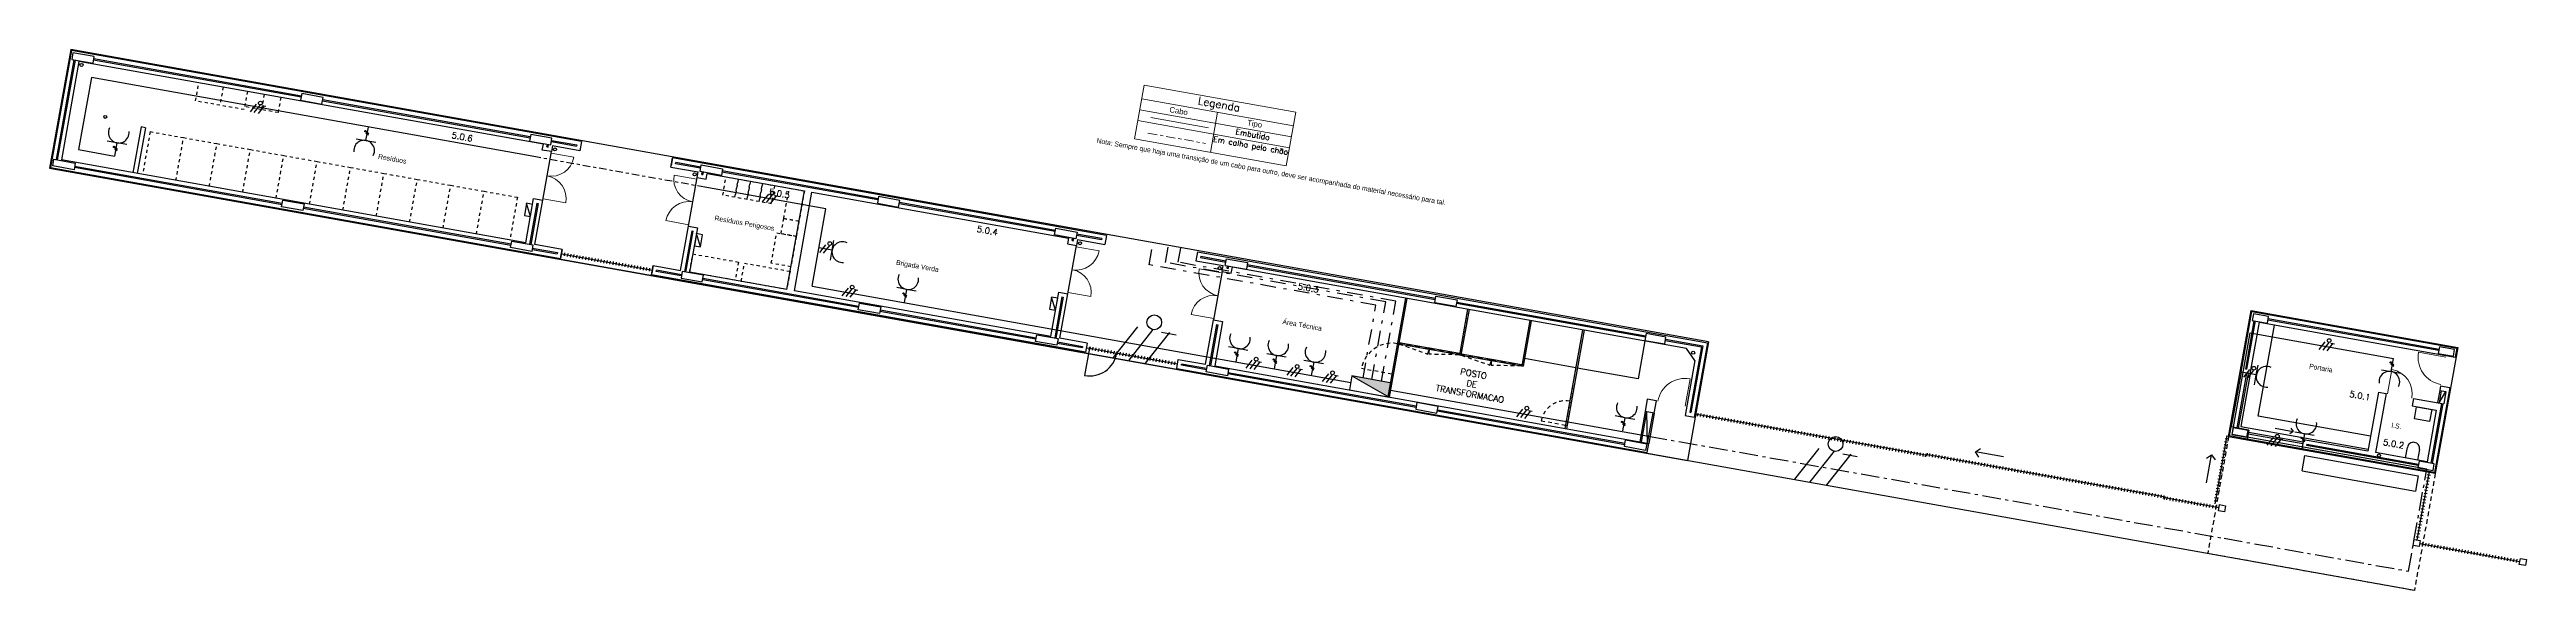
# Model space of a CAD drawing. Header units: millimetres. Extents: x -90987.3 to -90907, y -106440.4 to -106422.8.
import ezdxf

# ---------------------------------------------------------------- set-up
doc = ezdxf.new("R2010")
doc.units = ezdxf.units.MM
doc.header["$MEASUREMENT"] = 0
for name, pattern in [('ACAD_ISO10W100', [18, 12, -3, 0, -3]), ('DASHDOT', [1, 0.5, -0.25, 0, -0.25]), ('DASHED', [0.75, 0.5, -0.25]), ('DOT', [0.25, 0, -0.25]), ('HIDDEN', [0.375, 0.25, -0.125])]:
    doc.linetypes.add(name, pattern=pattern)
doc.layers.get('0').update_dxf_attribs({"color": 152, "lineweight": 0})
doc.layers.add('0-CIVIL', color=8, linetype='Continuous', lineweight=0)
doc.layers.add('LEGENDA', color=7, linetype='Continuous', lineweight=0)
for name, color, linetype in [('Desenho base', 7, 'Continuous'), ('Quadros', 90, 'Continuous'), ('Tomadas', 1, 'Continuous')]:
    doc.layers.add(name, color=color, linetype=linetype)
doc.styles.add('ARIAL', font='arial.ttf')
doc.styles.add('Legenda cotas', font='ARIALN.TTF', dxfattribs={"height": 0.16})
doc.styles.get("Standard").update_dxf_attribs({"font": 'simplex.shx'})

# ---------------------------------------------------------------- blocks, each defined once
blk = doc.blocks.new('P90')
at = {"layer": '0-CIVIL'}
blk.add_line((0, 0), (0, 0.9), dxfattribs=at)
blk.add_arc((0, 0), 0.9, 0.02008, 89.99832, dxfattribs=at)
blk = doc.blocks.new('SANITA')
for p, q in [((-0.2, 0), (-0.2, 0.35)), ((0.2, 0), (-0.2, 0)), ((0, 0.55), (0, 0.55)), ((0.2, 0.35), (0.2, 0))]:
    blk.add_line(p, q)
for start, end in [(90, 180), (0, 90)]:
    blk.add_arc((0, 0.35), 0.2, start, end)
blk = doc.blocks.new('LAVATORIO')
for p, q in [((-0.25, 0), (0.25, 0)), ((-0.25, -0.4), (-0.25, 0)), ((0.25, 0), (0.25, -0.4)), ((0.25, -0.4), (-0.25, -0.4))]:
    blk.add_line(p, q)
blk = doc.blocks.new('*T77')
at = {"layer": 'LEGENDA', "color": 0, "linetype": 'ByBlock', "lineweight": -2, "transparency": 16777216}
for p, q in [((0, 0), (-0.312, -1.746)), ((0, 0), (4.922, -0.879)), ((-0.143, -0.801), (4.779, -1.68)), ((-0.08, -0.446), (4.842, -1.325)), ((-0.206, -1.155), (4.716, -2.034)), ((2.381, -0.886), (2.149, -2.185)), ((4.922, -0.879), (4.61, -2.625)), ((-0.312, -1.746), (4.61, -2.625))]:
    blk.add_line(p, q, dxfattribs=at)
at = {"layer": 'LEGENDA', "color": 0, "linetype": 'ACAD_ISO10W100', "transparency": 16777216, "char_height": 0.18, "width": 2.38, "attachment_point": 5, "rotation": 349.87349, "style": 'ARIAL'}
for s, insert in [('Cabo', (1.119, -0.843)), ('Tipo', (3.58, -1.283))]:
    blk.add_mtext(s, dxfattribs=dict(at, insert=insert))
at = {"layer": 'LEGENDA', "color": 0, "linetype": 'ACAD_ISO10W100', "transparency": 16777216, "rotation": 349.87349}
for s, insert, char_height, width, attachment_point in [('Legenda', (2.421, -0.663), 0.25, 4.88, 5), ('Embutido', (3.538, -1.519), 0.18, 2.38, 2), ('Em calha pelo chão', (3.475, -1.873), 0.18, 2.38, 2)]:
    blk.add_mtext(s, dxfattribs=dict(at, insert=insert, char_height=char_height, width=width, attachment_point=attachment_point))

msp = doc.modelspace()

# ---------------------------------------------------------------- hatches: boundary and pattern name
at = {"layer": 'Desenho base'}
h = msp.add_hatch(color=256, dxfattribs=at)
h.paths.add_polyline_path([(-90943.274, -106430.899), (-90943.323, -106430.89), (-90943.349, -106431.038), (-90943.3, -106431.046)])
h.paths.add_polyline_path([(-90943.327, -106431.194), (-90943.376, -106431.185), (-90943.402, -106431.333), (-90943.353, -106431.342)])
h.paths.add_polyline_path([(-90943.379, -106431.489), (-90943.429, -106431.481), (-90943.455, -106431.628), (-90943.406, -106431.637)])
h.paths.add_polyline_path([(-90943.432, -106431.785), (-90943.481, -106431.776), (-90943.508, -106431.924), (-90943.458, -106431.932)])
h.paths.add_polyline_path([(-90943.485, -106432.08), (-90943.534, -106432.071), (-90943.56, -106432.219), (-90943.511, -106432.228)])
h.paths.add_polyline_path([(-90943.538, -106432.375), (-90943.587, -106432.367), (-90943.613, -106432.514), (-90943.564, -106432.523)])
h.paths.add_polyline_path([(-90943.59, -106432.671), (-90943.64, -106432.662), (-90943.666, -106432.81), (-90943.617, -106432.818)])
h.paths.add_polyline_path([(-90943.643, -106432.966), (-90943.692, -106432.957), (-90943.719, -106433.105), (-90943.669, -106433.114)])
h.paths.add_polyline_path([(-90943.696, -106433.261), (-90943.745, -106433.253), (-90943.771, -106433.4), (-90943.722, -106433.409)])
h.paths.add_polyline_path([(-90943.749, -106433.557), (-90943.798, -106433.548), (-90943.824, -106433.696), (-90943.775, -106433.704)])
h.paths.add_polyline_path([(-90943.801, -106433.852), (-90943.85, -106433.843), (-90943.877, -106433.991), (-90943.828, -106434)])
h = msp.add_hatch(color=256, dxfattribs=at)
h.paths.add_polyline_path([(-90941.467, -106432.44), (-90941.516, -106432.432), (-90941.542, -106432.579), (-90941.493, -106432.588)])
h.paths.add_polyline_path([(-90941.414, -106432.145), (-90941.463, -106432.136), (-90941.49, -106432.284), (-90941.44, -106432.293)])
h.paths.add_polyline_path([(-90941.361, -106431.85), (-90941.41, -106431.841), (-90941.437, -106431.989), (-90941.388, -106431.997)])
h.paths.add_polyline_path([(-90941.308, -106431.555), (-90941.358, -106431.546), (-90941.384, -106431.693), (-90941.335, -106431.702)])
h.paths.add_polyline_path([(-90941.256, -106431.259), (-90941.305, -106431.25), (-90941.331, -106431.398), (-90941.282, -106431.407)])
h = msp.add_hatch(color=256, dxfattribs=at)
h.paths.add_polyline_path([(-90942.551, -106432.511), (-90942.699, -106432.485), (-90942.706, -106432.524), (-90942.558, -106432.55)])
h.paths.add_polyline_path([(-90942.846, -106432.458), (-90942.994, -106432.432), (-90943.001, -106432.471), (-90942.853, -106432.498)])
h.paths.add_polyline_path([(-90943.142, -106432.405), (-90943.289, -106432.379), (-90943.296, -106432.418), (-90943.149, -106432.445)])
h.paths.add_polyline_path([(-90943.437, -106432.353), (-90943.521, -106432.338), (-90943.528, -106432.377), (-90943.444, -106432.392)])
h = msp.add_hatch(color=256, dxfattribs=at)
h.paths.add_polyline_path([(-90939.449, -106432.801), (-90939.498, -106432.792), (-90939.524, -106432.94), (-90939.475, -106432.949)])
h.paths.add_polyline_path([(-90939.396, -106432.506), (-90939.445, -106432.497), (-90939.472, -106432.644), (-90939.422, -106432.653)])
h.paths.add_polyline_path([(-90939.343, -106432.21), (-90939.392, -106432.201), (-90939.419, -106432.349), (-90939.37, -106432.358)])
h.paths.add_polyline_path([(-90939.29, -106431.915), (-90939.34, -106431.906), (-90939.366, -106432.054), (-90939.317, -106432.063)])
h.paths.add_polyline_path([(-90939.238, -106431.62), (-90939.287, -106431.611), (-90939.313, -106431.758), (-90939.264, -106431.767)])
h = msp.add_hatch(color=256, dxfattribs=at)
h.paths.add_polyline_path([(-90937.527, -106431.925), (-90937.577, -106431.916), (-90937.603, -106432.064), (-90937.554, -106432.073)])
h.paths.add_polyline_path([(-90937.58, -106432.22), (-90937.629, -106432.212), (-90937.656, -106432.359), (-90937.607, -106432.368)])
h.paths.add_polyline_path([(-90937.633, -106432.516), (-90937.682, -106432.507), (-90937.708, -106432.655), (-90937.659, -106432.663)])
h.paths.add_polyline_path([(-90937.686, -106432.811), (-90937.735, -106432.802), (-90937.761, -106432.95), (-90937.712, -106432.959)])
h.paths.add_polyline_path([(-90937.738, -106433.106), (-90937.788, -106433.098), (-90937.814, -106433.245), (-90937.765, -106433.254)])
h.paths.add_polyline_path([(-90937.791, -106433.402), (-90937.84, -106433.393), (-90937.867, -106433.541), (-90937.818, -106433.549)])
h.paths.add_polyline_path([(-90937.844, -106433.697), (-90937.893, -106433.688), (-90937.919, -106433.836), (-90937.87, -106433.845)])
h.paths.add_polyline_path([(-90937.897, -106433.992), (-90937.946, -106433.984), (-90937.972, -106434.131), (-90937.923, -106434.14)])
h.paths.add_polyline_path([(-90937.949, -106434.288), (-90937.999, -106434.279), (-90938.025, -106434.427), (-90937.976, -106434.435)])
h.paths.add_polyline_path([(-90938.002, -106434.583), (-90938.051, -106434.574), (-90938.078, -106434.722), (-90938.028, -106434.731)])
h.paths.add_polyline_path([(-90938.055, -106434.878), (-90938.104, -106434.87), (-90938.13, -106435.017), (-90938.081, -106435.026)])
h = msp.add_hatch(color=256, dxfattribs=at)
h.paths.add_polyline_path([(-90942.393, -106432.539), (-90942.541, -106432.513), (-90942.548, -106432.552), (-90942.401, -106432.578)])
h.paths.add_polyline_path([(-90942.098, -106432.592), (-90942.246, -106432.565), (-90942.253, -106432.605), (-90942.105, -106432.631)])
h.paths.add_polyline_path([(-90941.803, -106432.645), (-90941.951, -106432.618), (-90941.958, -106432.658), (-90941.81, -106432.684)])
h.paths.add_polyline_path([(-90941.572, -106432.686), (-90941.655, -106432.671), (-90941.662, -106432.71), (-90941.579, -106432.725)])
h = msp.add_hatch(color=256, dxfattribs=at)
h.paths.add_polyline_path([(-90940.533, -106432.871), (-90940.681, -106432.845), (-90940.688, -106432.884), (-90940.54, -106432.911)])
h.paths.add_polyline_path([(-90940.828, -106432.819), (-90940.976, -106432.792), (-90940.983, -106432.832), (-90940.835, -106432.858)])
h.paths.add_polyline_path([(-90941.124, -106432.766), (-90941.271, -106432.74), (-90941.278, -106432.779), (-90941.131, -106432.805)])
h.paths.add_polyline_path([(-90941.419, -106432.713), (-90941.503, -106432.698), (-90941.51, -106432.738), (-90941.426, -106432.753)])
h = msp.add_hatch(color=256, dxfattribs=at)
h.paths.add_polyline_path([(-90940.375, -106432.9), (-90940.523, -106432.873), (-90940.53, -106432.913), (-90940.382, -106432.939)])
h.paths.add_polyline_path([(-90940.08, -106432.952), (-90940.228, -106432.926), (-90940.235, -106432.965), (-90940.087, -106432.992)])
h.paths.add_polyline_path([(-90939.785, -106433.005), (-90939.932, -106432.979), (-90939.939, -106433.018), (-90939.792, -106433.044)])
h.paths.add_polyline_path([(-90939.553, -106433.046), (-90939.637, -106433.031), (-90939.644, -106433.071), (-90939.56, -106433.086)])
at = {"layer": 'Quadros'}
h = msp.add_hatch(color=256, dxfattribs=at)
h.dxf.hatch_style = 1
h.paths.add_polyline_path([(-90943.845, -106434.098), (-90943.764, -106433.644), (-90945.055, -106433.413)])

# ---------------------------------------------------------------- linework, layer by layer
at = {"layer": 'Desenho base'}
for p, q in [((-90986.609, -106422.824), (-90987.297, -106426.673)), ((-90986.506, -106423.157), (-90987.085, -106426.396)), ((-90986.467, -106423.164), (-90987.045, -106426.403)), ((-90986.342, -106423.207), (-90986.914, -106426.406)), ((-90933.49, -106432.311), (-90986.609, -106422.824)), ((-90971.281, -106425.897), (-90986.342, -106423.207)), ((-90985.867, -106423.159), (-90979.133, -106424.362)), ((-90985.86, -106423.12), (-90979.126, -106424.323)), ((-90978.444, -106424.485), (-90971.711, -106425.688)), ((-90978.437, -106424.446), (-90971.704, -106425.648)), ((-90984.187, -106425.359), (-90984.453, -106426.845)), ((-90971.314, -106426.084), (-90971.281, -106425.897)), ((-90971.163, -106425.979), (-90971.149, -106425.9)), ((-90971.124, -106425.986), (-90971.11, -106425.907)), ((-90971.021, -106425.811), (-90970.204, -106425.957)), ((-90971.014, -106425.771), (-90970.197, -106425.917)), ((-90970.197, -106425.917), (-90970.204, -106425.957)), ((-90987.297, -106426.673), (-90934.177, -106436.16)), ((-90910.597, -106440.372), (-90987.297, -106426.673)), ((-90971.852, -106429.096), (-90986.914, -106426.406)), ((-90979.757, -106427.857), (-90986.491, -106426.654)), ((-90979.75, -106427.817), (-90986.484, -106426.615)), ((-90971.019, -106426.136), (-90971.314, -106426.084)), ((-90971.163, -106425.979), (-90971.124, -106425.986)), ((-90967.146, -106426.635), (-90967.093, -106426.34)), ((-90967.146, -106426.635), (-90966.26, -106426.793)), ((-90967.093, -106426.34), (-90967.137, -106426.586)), ((-90953.016, -106428.854), (-90967.093, -106426.34)), ((-90966.995, -106426.53), (-90966.988, -106426.491)), ((-90966.183, -106426.675), (-90966.995, -106426.53)), ((-90966.176, -106426.636), (-90966.988, -106426.491)), ((-90966.293, -106426.98), (-90966.26, -106426.793)), ((-90966.143, -106426.875), (-90966.129, -106426.796)), ((-90966.103, -106426.882), (-90966.089, -106426.803)), ((-90965.998, -106427.033), (-90965.965, -106426.846)), ((-90965.965, -106426.846), (-90962.815, -106427.409)), ((-90960.429, -106427.703), (-90965.489, -106426.799)), ((-90960.422, -106427.663), (-90965.482, -106426.76)), ((-90963.386, -106430.608), (-90962.815, -106427.409)), ((-90963.14, -106430.652), (-90962.568, -106427.453)), ((-90962.568, -106427.453), (-90954.25, -106428.938)), ((-90972.335, -106429.182), (-90979.068, -106427.98)), ((-90972.328, -106429.143), (-90979.061, -106427.94)), ((-90971.49, -106427.81), (-90971.728, -106429.139)), ((-90971.451, -106427.817), (-90971.688, -106429.146)), ((-90971.49, -106427.81), (-90971.451, -106427.817)), ((-90954.68, -106428.729), (-90959.74, -106427.826)), ((-90954.673, -106428.69), (-90959.733, -106427.786)), ((-90966.47, -106428.706), (-90966.707, -106430.035)), ((-90966.43, -106428.713), (-90966.668, -106430.042)), ((-90954.133, -106429.02), (-90954.119, -106428.941)), ((-90954.133, -106429.02), (-90954.093, -106429.027)), ((-90954.093, -106429.027), (-90954.079, -106428.949)), ((-90953.174, -106428.998), (-90953.991, -106428.853)), ((-90953.955, -106428.991), (-90953.988, -106429.178)), ((-90953.167, -106428.959), (-90953.984, -106428.813)), ((-90953.955, -106428.991), (-90953.069, -106429.149)), ((-90953.167, -106428.959), (-90953.174, -106428.998)), ((-90953.016, -106428.854), (-90953.069, -106429.149)), ((-90971.646, -106429.306), (-90970.829, -106429.451)), ((-90971.639, -106429.266), (-90970.822, -106429.412)), ((-90970.822, -106429.412), (-90970.829, -106429.451)), ((-90967.77, -106430.13), (-90967.717, -106429.834)), ((-90967.717, -106429.834), (-90967.761, -106430.081)), ((-90950.063, -106429.381), (-90950.116, -106429.677)), ((-90950.116, -106429.677), (-90949.23, -106429.835)), ((-90950.063, -106429.381), (-90933.525, -106432.335)), ((-90949.958, -106429.532), (-90949.965, -106429.572)), ((-90949.965, -106429.572), (-90949.148, -106429.718)), ((-90949.958, -106429.532), (-90949.141, -106429.678)), ((-90949.263, -106430.022), (-90949.23, -106429.835)), ((-90949.167, -106429.826), (-90948.478, -106429.949)), ((-90949.098, -106429.838), (-90949.112, -106429.917)), ((-90949.059, -106429.845), (-90949.073, -106429.924)), ((-90934.21, -106432.518), (-90948.934, -106429.888)), ((-90948.459, -106429.841), (-90942.353, -106430.931)), ((-90948.452, -106429.801), (-90942.346, -106430.892)), ((-90953.693, -106432.644), (-90967.77, -106430.13)), ((-90967.619, -106430.025), (-90967.612, -106429.985)), ((-90966.807, -106430.17), (-90967.619, -106430.025)), ((-90966.8, -106430.13), (-90967.612, -106429.985)), ((-90963.386, -106430.608), (-90966.536, -106430.045)), ((-90961.053, -106431.197), (-90966.113, -106430.294)), ((-90961.046, -106431.158), (-90966.106, -106430.254)), ((-90954.822, -106432.138), (-90963.14, -106430.652)), ((-90955.304, -106432.224), (-90960.364, -106431.32)), ((-90955.297, -106432.185), (-90960.357, -106431.281)), ((-90954.46, -106430.851), (-90954.697, -106432.18)), ((-90954.42, -106430.858), (-90954.658, -106432.187)), ((-90954.46, -106430.851), (-90954.42, -106430.858)), ((-90943.323, -106430.89), (-90943.894, -106434.089)), ((-90943.274, -106430.899), (-90943.845, -106434.098)), ((-90943.379, -106431.489), (-90943.429, -106431.481)), ((-90943.353, -106431.342), (-90943.402, -106431.333)), ((-90943.327, -106431.194), (-90943.376, -106431.185)), ((-90943.3, -106431.046), (-90943.349, -106431.038)), ((-90941.664, -106431.054), (-90935.533, -106432.149)), ((-90941.657, -106431.015), (-90935.526, -106432.11)), ((-90941.305, -106431.25), (-90941.569, -106432.727)), ((-90941.256, -106431.259), (-90941.519, -106432.736)), ((-90941.308, -106431.555), (-90941.358, -106431.546)), ((-90941.282, -106431.407), (-90941.331, -106431.398)), ((-90954.615, -106432.347), (-90953.798, -106432.493)), ((-90954.608, -106432.308), (-90953.791, -106432.454)), ((-90949.677, -106433.077), (-90949.439, -106431.748)), ((-90949.637, -106433.084), (-90949.4, -106431.755)), ((-90943.587, -106432.367), (-90943.538, -106432.375)), ((-90943.511, -106432.228), (-90943.56, -106432.219)), ((-90943.485, -106432.08), (-90943.534, -106432.071)), ((-90943.521, -106432.338), (-90943.528, -106432.377)), ((-90942.558, -106432.55), (-90943.528, -106432.377)), ((-90942.551, -106432.511), (-90943.521, -106432.338)), ((-90943.458, -106431.932), (-90943.508, -106431.924)), ((-90943.432, -106431.785), (-90943.481, -106431.776)), ((-90943.406, -106431.637), (-90943.455, -106431.628)), ((-90943.437, -106432.353), (-90943.444, -106432.392)), ((-90941.44, -106432.293), (-90941.49, -106432.284)), ((-90941.414, -106432.145), (-90941.463, -106432.136)), ((-90941.388, -106431.997), (-90941.437, -106431.989)), ((-90941.361, -106431.85), (-90941.41, -106431.841)), ((-90941.335, -106431.702), (-90941.384, -106431.693)), ((-90939.287, -106431.611), (-90939.551, -106433.087)), ((-90939.238, -106431.62), (-90939.501, -106433.096)), ((-90937.577, -106431.916), (-90938.148, -106435.116)), ((-90937.527, -106431.925), (-90938.099, -106435.124)), ((-90935.556, -106432.277), (-90935.776, -106433.508)), ((-90935.514, -106432.041), (-90935.552, -106432.258)), ((-90934.893, -106432.263), (-90933.722, -106432.473)), ((-90934.886, -106432.224), (-90933.675, -106432.44)), ((-90933.49, -106432.311), (-90934.177, -106436.16)), ((-90933.525, -106432.335), (-90933.955, -106434.747)), ((-90915.924, -106433.346), (-90915.625, -106431.672)), ((-90915.625, -106431.672), (-90909.276, -106432.806)), ((-90953.791, -106432.454), (-90953.798, -106432.493)), ((-90950.74, -106433.171), (-90935.481, -106435.897)), ((-90950.589, -106433.066), (-90950.582, -106433.027)), ((-90949.777, -106433.211), (-90950.589, -106433.066)), ((-90949.77, -106433.172), (-90950.582, -106433.027)), ((-90943.669, -106433.114), (-90943.719, -106433.105)), ((-90943.643, -106432.966), (-90943.692, -106432.957)), ((-90943.617, -106432.818), (-90943.666, -106432.81)), ((-90943.59, -106432.671), (-90943.64, -106432.662)), ((-90943.564, -106432.523), (-90943.613, -106432.514)), ((-90943.142, -106432.405), (-90943.149, -106432.445)), ((-90942.994, -106432.432), (-90943.001, -106432.471)), ((-90942.551, -106432.511), (-90942.558, -106432.55)), ((-90942.541, -106432.513), (-90942.548, -106432.552)), ((-90941.579, -106432.725), (-90942.548, -106432.552)), ((-90941.572, -106432.686), (-90942.541, -106432.513)), ((-90942.393, -106432.539), (-90942.401, -106432.578)), ((-90942.098, -106432.592), (-90942.105, -106432.631)), ((-90941.951, -106432.618), (-90941.958, -106432.658)), ((-90941.803, -106432.645), (-90941.81, -106432.684)), ((-90941.655, -106432.671), (-90941.662, -106432.71)), ((-90941.572, -106432.686), (-90941.579, -106432.725)), ((-90941.569, -106432.727), (-90941.519, -106432.736)), ((-90941.493, -106432.588), (-90941.542, -106432.579)), ((-90941.467, -106432.44), (-90941.516, -106432.432)), ((-90941.503, -106432.698), (-90941.51, -106432.738)), ((-90941.51, -106432.738), (-90940.54, -106432.911)), ((-90941.503, -106432.698), (-90940.533, -106432.871)), ((-90941.419, -106432.713), (-90941.426, -106432.753)), ((-90940.976, -106432.792), (-90940.983, -106432.832)), ((-90940.828, -106432.819), (-90940.835, -106432.858)), ((-90940.53, -106432.913), (-90939.56, -106433.086)), ((-90940.523, -106432.873), (-90939.553, -106433.046)), ((-90940.228, -106432.926), (-90940.235, -106432.965)), ((-90940.08, -106432.952), (-90940.087, -106432.992)), ((-90939.932, -106432.979), (-90939.939, -106433.018)), ((-90939.785, -106433.005), (-90939.792, -106433.044)), ((-90939.637, -106433.031), (-90939.644, -106433.071)), ((-90939.553, -106433.046), (-90939.56, -106433.086)), ((-90939.551, -106433.087), (-90939.501, -106433.096)), ((-90939.475, -106432.949), (-90939.524, -106432.94)), ((-90939.449, -106432.801), (-90939.498, -106432.792)), ((-90937.796, -106433.147), (-90939.457, -106432.85)), ((-90935.776, -106433.508), (-90937.747, -106433.156)), ((-90933.933, -106432.915), (-90934.251, -106434.695)), ((-90933.933, -106432.915), (-90934.21, -106432.518)), ((-90933.722, -106432.473), (-90934.1, -106434.589)), ((-90933.675, -106432.44), (-90934.06, -106434.596)), ((-90949.083, -106433.335), (-90942.977, -106434.426)), ((-90949.076, -106433.296), (-90942.97, -106434.387)), ((-90943.801, -106433.852), (-90943.85, -106433.843)), ((-90943.775, -106433.704), (-90943.824, -106433.696)), ((-90943.749, -106433.557), (-90943.798, -106433.548)), ((-90943.722, -106433.409), (-90943.771, -106433.4)), ((-90943.696, -106433.261), (-90943.745, -106433.253)), ((-90937.897, -106433.992), (-90937.946, -106433.984)), ((-90937.897, -106433.992), (-90937.946, -106433.984)), ((-90937.87, -106433.845), (-90937.919, -106433.836)), ((-90935.776, -106433.508), (-90935.776, -106433.508)), ((-90915.924, -106433.346), (-90916.22, -106433.293)), ((-90909.747, -106433.738), (-90909.773, -106433.885)), ((-90909.747, -106433.738), (-90909.452, -106433.79)), ((-90943.828, -106434), (-90943.877, -106433.991)), ((-90942.288, -106434.549), (-90936.206, -106435.635)), ((-90942.281, -106434.51), (-90936.199, -106435.596)), ((-90938.028, -106434.731), (-90938.078, -106434.722)), ((-90938.002, -106434.583), (-90938.051, -106434.574)), ((-90937.976, -106434.435), (-90938.025, -106434.427)), ((-90937.949, -106434.288), (-90937.999, -106434.279)), ((-90937.923, -106434.14), (-90937.972, -106434.131)), ((-90935.253, -106434.617), (-90935.182, -106434.223)), ((-90934.251, -106434.695), (-90933.955, -106434.747)), ((-90934.1, -106434.589), (-90934.06, -106434.596)), ((-90938.081, -106435.026), (-90938.13, -106435.017)), ((-90938.055, -106434.878), (-90938.104, -106434.87)), ((-90936.219, -106435.704), (-90936.18, -106435.487)), ((-90936.18, -106435.487), (-90935.491, -106435.611)), ((-90915.965, -106435.167), (-90916.536, -106435.065)), ((-90912.106, -106435.856), (-90914.193, -106435.483)), ((-90935.53, -106435.827), (-90936.219, -106435.704)), ((-90935.491, -106435.611), (-90935.53, -106435.827)), ((-90935.481, -106435.897), (-90935.428, -106435.601)), ((-90914.241, -106436.49), (-90914.153, -106435.998)), ((-90910.471, -106436.656), (-90910.559, -106437.148))]:
    msp.add_line(p, q, dxfattribs=at)
at = {"layer": 'Desenho base', "linetype": 'DOT', "ltscale": 0.3}
for p, q in [((-90982.559, -106424.492), (-90982.454, -106423.901)), ((-90981.666, -106424.042), (-90981.772, -106424.632)), ((-90980.879, -106424.182), (-90980.984, -106424.773)), ((-90980.337, -106424.279), (-90980.425, -106424.771)), ((-90981.772, -106424.632), (-90982.559, -106424.492)), ((-90980.984, -106424.773), (-90981.772, -106424.632)), ((-90980.425, -106424.771), (-90980.967, -106424.675)), ((-90979.884, -106424.868), (-90980.425, -106424.771)), ((-90979.796, -106424.376), (-90979.884, -106424.868)), ((-90984.032, -106425.488), (-90984.28, -106426.876)), ((-90984.032, -106425.488), (-90982.95, -106425.682)), ((-90983.197, -106427.07), (-90982.95, -106425.682)), ((-90982.95, -106425.682), (-90981.867, -106425.875)), ((-90982.115, -106427.263), (-90981.867, -106425.875)), ((-90981.867, -106425.875), (-90980.784, -106426.068)), ((-90981.032, -106427.456), (-90980.784, -106426.068)), ((-90980.784, -106426.068), (-90979.701, -106426.262)), ((-90979.949, -106427.65), (-90979.701, -106426.262)), ((-90979.701, -106426.262), (-90978.618, -106426.455)), ((-90978.866, -106427.843), (-90978.618, -106426.455)), ((-90978.618, -106426.455), (-90977.535, -106426.649)), ((-90977.783, -106428.037), (-90977.535, -106426.649)), ((-90977.535, -106426.649), (-90976.452, -106426.842)), ((-90976.7, -106428.23), (-90976.452, -106426.842)), ((-90976.452, -106426.842), (-90975.37, -106427.035)), ((-90975.617, -106428.423), (-90975.37, -106427.035)), ((-90975.37, -106427.035), (-90974.287, -106427.229)), ((-90974.535, -106428.617), (-90974.287, -106427.229)), ((-90974.287, -106427.229), (-90973.204, -106427.422)), ((-90973.452, -106428.81), (-90973.204, -106427.422)), ((-90973.204, -106427.422), (-90972.121, -106427.616)), ((-90972.121, -106427.616), (-90972.369, -106429.004))]:
    msp.add_line(p, q, dxfattribs=at)
at = {"layer": 'Desenho base', "linetype": 'Continuous'}
for p, q in [((-90970.985, -106425.949), (-90971.019, -106426.136)), ((-90970.047, -106425.812), (-90970.099, -106426.108)), ((-90970.047, -106425.812), (-90970.099, -106426.108)), ((-90970.671, -106429.307), (-90970.723, -106429.602)), ((-90953.64, -106432.349), (-90953.693, -106432.644)), ((-90950.74, -106433.171), (-90950.687, -106432.876)), ((-90916.029, -106433.195), (-90916.069, -106433.188)), ((-90911.763, -106433.936), (-90912.106, -106435.856)), ((-90911.517, -106433.98), (-90911.86, -106435.9)), ((-90911.763, -106433.936), (-90911.517, -106433.98)), ((-90910.631, -106434.139), (-90910.675, -106434.385)), ((-90910.675, -106434.385), (-90909.888, -106434.525)), ((-90910.631, -106434.139), (-90909.647, -106434.314))]:
    msp.add_line(p, q, dxfattribs=at)
at = {"layer": 'Desenho base', "linetype": 'HIDDEN', "ltscale": 0.5}
for p, q in [((-90943.528, -106432.377), (-90942.598, -106432.704)), ((-90943.763, -106433.351), (-90944.747, -106433.175)), ((-90941.579, -106432.725), (-90942.563, -106432.71)), ((-90941.51, -106432.738), (-90940.58, -106433.064)), ((-90939.56, -106433.086), (-90940.545, -106433.071)), ((-90938.13, -106435.017), (-90938.918, -106434.877))]:
    msp.add_line(p, q, dxfattribs=at)
at = {"layer": 'Desenho base', "linetype": 'DASHED', "ltscale": 0.3}
msp.add_line((-90910.597, -106440.372), (-90917.301, -106439.174), dxfattribs=at)
at = {"layer": 'Desenho base', "linetype": 'Continuous'}
for points in [[(-90970.047, -106425.812), (-90986.585, -106422.858), (-90987.262, -106426.648), (-90970.723, -106429.602), (-90970.671, -106429.307)], [(-90970.099, -106426.108), (-90970.985, -106425.949)], [(-90970.671, -106429.307), (-90971.557, -106429.149), (-90971.3, -106427.711)], [(-90953.64, -106432.349), (-90954.526, -106432.19), (-90954.27, -106430.753)], [(-90915.339, -106431.55), (-90909.797, -106432.54)], [(-90950.687, -106432.876), (-90949.801, -106433.034), (-90949.544, -106431.597)], [(-90916.069, -106433.188), (-90915.789, -106431.622)], [(-90916.029, -106433.195), (-90915.75, -106431.629)], [(-90915.347, -106431.59), (-90909.804, -106432.58)], [(-90909.716, -106434.302), (-90910.062, -106436.241)], [(-90909.676, -106434.309), (-90910.023, -106436.248)], [(-90914.088, -106435.634), (-90914.095, -106435.673)], [(-90910.472, -106436.32), (-90914.095, -106435.673)], [(-90910.465, -106436.281), (-90914.088, -106435.634)]]:
    msp.add_lwpolyline(points, dxfattribs=at)
at = {"layer": 'Desenho base'}
for points in [[(-90985.847, -106423.051), (-90986.536, -106422.928), (-90986.575, -106423.145), (-90985.886, -106423.268)], [(-90978.425, -106424.377), (-90979.114, -106424.254), (-90979.152, -106424.47), (-90978.463, -106424.593)], [(-90971.002, -106425.703), (-90971.691, -106425.579), (-90971.73, -106425.796), (-90971.041, -106425.919)], [(-90986.503, -106426.723), (-90987.192, -106426.6), (-90987.153, -106426.383), (-90986.464, -106426.506)], [(-90966.159, -106426.568), (-90965.47, -106426.691), (-90965.508, -106426.907), (-90966.197, -106426.784)], [(-90979.081, -106428.049), (-90979.77, -106427.926), (-90979.731, -106427.709), (-90979.042, -106427.832)], [(-90971.699, -106428.24), (-90971.629, -106427.846), (-90971.826, -106427.811), (-90971.896, -106428.204)], [(-90959.721, -106427.717), (-90960.41, -106427.594), (-90960.448, -106427.811), (-90959.759, -106427.934)], [(-90971.658, -106429.374), (-90972.347, -106429.251), (-90972.308, -106429.035), (-90971.619, -106429.158)], [(-90966.186, -106429.224), (-90966.116, -106428.83), (-90966.313, -106428.795), (-90966.383, -106429.189)], [(-90954.01, -106428.961), (-90954.699, -106428.838), (-90954.661, -106428.621), (-90953.972, -106428.744)], [(-90966.815, -106430.239), (-90966.126, -106430.363), (-90966.087, -106430.146), (-90966.776, -106430.023)], [(-90960.376, -106431.389), (-90961.066, -106431.266), (-90961.027, -106431.05), (-90960.338, -106431.173)], [(-90954.669, -106431.281), (-90954.598, -106430.887), (-90954.795, -106430.852), (-90954.865, -106431.246)], [(-90941.683, -106431.163), (-90942.372, -106431.039), (-90942.333, -106430.823), (-90941.644, -106430.946)], [(-90909.92, -106436.582), (-90916.624, -106435.384), (-90915.892, -106431.289), (-90909.188, -106432.486)], [(-90954.627, -106432.416), (-90955.317, -106432.293), (-90955.278, -106432.077), (-90954.589, -106432.2)], [(-90949.745, -106433.065), (-90949.056, -106433.188), (-90949.095, -106433.404), (-90949.784, -106433.281)], [(-90942.261, -106434.401), (-90942.95, -106434.278), (-90942.989, -106434.495), (-90942.3, -106434.618)], [(-90916.915, -106437.587), (-90916.719, -106437.622), (-90916.754, -106437.819), (-90916.951, -106437.784)], [(-90910.444, -106438.946), (-90910.64, -106438.911), (-90910.605, -106438.714), (-90910.408, -106438.75)], [(-90906.998, -106439.562), (-90907.195, -106439.527), (-90907.16, -106439.33), (-90906.963, -106439.365)]]:
    msp.add_lwpolyline(points, close=True, dxfattribs=at)
for points in [[(-90984.325, -106425.334), (-90984.59, -106426.821)], [(-90984.187, -106425.359), (-90984.453, -106426.845)], [(-90984.187, -106425.359), (-90984.325, -106425.334)], [(-90971.3, -106427.711), (-90971.019, -106426.136)], [(-90966.575, -106428.555), (-90966.293, -106426.98)], [(-90966.293, -106426.98), (-90965.998, -106427.033)], [(-90966.143, -106426.875), (-90966.103, -106426.882)], [(-90971.852, -106429.096), (-90971.595, -106427.659), (-90971.3, -106427.711)], [(-90971.699, -106428.24), (-90971.826, -106427.811)], [(-90967.717, -106429.834), (-90966.831, -106429.993), (-90966.575, -106428.555)], [(-90966.575, -106428.555), (-90966.329, -106428.599)], [(-90966.575, -106428.555), (-90966.279, -106428.608), (-90966.536, -106430.045)], [(-90966.47, -106428.706), (-90966.43, -106428.713)], [(-90966.186, -106429.224), (-90966.313, -106428.795)], [(-90954.25, -106428.938), (-90954.284, -106429.125), (-90953.988, -106429.178)], [(-90970.697, -106429.455), (-90967.744, -106429.982)], [(-90970.59, -106429.423), (-90970.607, -106429.521)], [(-90970.491, -106429.441), (-90970.509, -106429.539)], [(-90970.393, -106429.458), (-90970.411, -106429.557)], [(-90970.295, -106429.476), (-90970.312, -106429.574)], [(-90970.196, -106429.493), (-90970.214, -106429.592)], [(-90970.098, -106429.511), (-90970.115, -106429.609)], [(-90969.999, -106429.528), (-90970.017, -106429.627)], [(-90969.901, -106429.546), (-90969.918, -106429.645)], [(-90969.802, -106429.564), (-90969.82, -106429.662)], [(-90969.704, -106429.581), (-90969.721, -106429.68)], [(-90969.605, -106429.599), (-90969.623, -106429.697)], [(-90969.507, -106429.616), (-90969.525, -106429.715)], [(-90969.409, -106429.634), (-90969.426, -106429.732)], [(-90969.31, -106429.652), (-90969.328, -106429.75)], [(-90969.212, -106429.669), (-90969.229, -106429.768)], [(-90969.113, -106429.687), (-90969.131, -106429.785)], [(-90969.015, -106429.704), (-90969.032, -106429.803)], [(-90968.916, -106429.722), (-90968.934, -106429.82)], [(-90968.818, -106429.739), (-90968.835, -106429.838)], [(-90968.719, -106429.757), (-90968.737, -106429.855)], [(-90968.621, -106429.775), (-90968.639, -106429.873)], [(-90968.523, -106429.792), (-90968.54, -106429.891)], [(-90968.424, -106429.81), (-90968.442, -106429.908)], [(-90968.326, -106429.827), (-90968.343, -106429.926)], [(-90968.227, -106429.845), (-90968.245, -106429.943)], [(-90968.129, -106429.863), (-90968.146, -106429.961)], [(-90968.03, -106429.88), (-90968.048, -106429.979)], [(-90967.932, -106429.898), (-90967.95, -106429.996)], [(-90967.833, -106429.915), (-90967.851, -106430.014)], [(-90954.27, -106430.753), (-90953.988, -106429.178)], [(-90949.263, -106430.022), (-90948.968, -106430.075), (-90948.934, -106429.888)], [(-90949.167, -106429.826), (-90949.128, -106429.609), (-90948.439, -106429.732), (-90948.478, -106429.949)], [(-90949.112, -106429.917), (-90949.073, -106429.924)], [(-90954.822, -106432.138), (-90954.565, -106430.7), (-90954.27, -106430.753)], [(-90949.263, -106430.022), (-90949.544, -106431.597)], [(-90954.669, -106431.281), (-90954.795, -106430.852)], [(-90916.22, -106433.293), (-90915.868, -106431.324), (-90909.223, -106432.511), (-90909.276, -106432.806)], [(-90949.544, -106431.597), (-90949.249, -106431.65), (-90949.506, -106433.087), (-90935.724, -106435.549)], [(-90949.439, -106431.748), (-90949.4, -106431.755)], [(-90935.552, -106432.258), (-90934.913, -106432.372), (-90934.874, -106432.155), (-90935.514, -106432.041)], [(-90912.018, -106435.364), (-90915.661, -106434.713), (-90915.133, -106431.76)], [(-90953.568, -106432.514), (-90953.726, -106433.4)], [(-90953.667, -106432.496), (-90953.578, -106432.512)], [(-90953.569, -106432.463), (-90953.587, -106432.561)], [(-90953.55, -106432.466), (-90953.567, -106432.565)], [(-90953.558, -106432.516), (-90952.692, -106432.67)], [(-90953.461, -106432.482), (-90953.479, -106432.581)], [(-90953.362, -106432.5), (-90953.38, -106432.598)], [(-90953.264, -106432.517), (-90953.282, -106432.616)], [(-90953.166, -106432.535), (-90953.183, -106432.633)], [(-90953.067, -106432.553), (-90953.085, -106432.651)], [(-90952.969, -106432.57), (-90952.986, -106432.669)], [(-90952.87, -106432.588), (-90952.888, -106432.686)], [(-90952.772, -106432.605), (-90952.789, -106432.704)], [(-90952.683, -106432.621), (-90952.701, -106432.72)], [(-90952.664, -106432.625), (-90952.681, -106432.723)], [(-90952.672, -106432.674), (-90950.713, -106433.024)], [(-90952.575, -106432.641), (-90952.593, -106432.739)], [(-90952.477, -106432.658), (-90952.494, -106432.757)], [(-90952.378, -106432.676), (-90952.396, -106432.774)], [(-90952.28, -106432.693), (-90952.297, -106432.792)], [(-90952.181, -106432.711), (-90952.199, -106432.809)], [(-90952.083, -106432.728), (-90952.1, -106432.827)], [(-90951.984, -106432.746), (-90952.002, -106432.844)], [(-90951.886, -106432.764), (-90951.903, -106432.862)], [(-90951.787, -106432.781), (-90951.805, -106432.88)], [(-90951.689, -106432.799), (-90951.707, -106432.897)], [(-90951.591, -106432.816), (-90951.608, -106432.915)], [(-90951.492, -106432.834), (-90951.51, -106432.932)], [(-90951.394, -106432.852), (-90951.411, -106432.95)], [(-90951.295, -106432.869), (-90951.313, -106432.968)], [(-90951.197, -106432.887), (-90951.214, -106432.985)], [(-90951.098, -106432.904), (-90951.116, -106433.003)], [(-90951, -106432.922), (-90951.017, -106433.02)], [(-90950.901, -106432.939), (-90950.919, -106433.038)], [(-90950.803, -106432.957), (-90950.821, -106433.055)], [(-90916.22, -106433.293), (-90916.536, -106435.065)], [(-90916.042, -106433.324), (-90916.359, -106435.096)], [(-90915.993, -106433.333), (-90916.31, -106435.105)], [(-90915.924, -106433.346), (-90916.228, -106435.049)], [(-90909.452, -106433.79), (-90909.944, -106436.547), (-90914.246, -106435.779)], [(-90909.773, -106433.885), (-90909.844, -106434.279)], [(-90909.724, -106433.894), (-90909.794, -106434.288)], [(-90909.794, -106434.288), (-90909.576, -106433.921)], [(-90909.773, -106433.885), (-90909.576, -106433.921), (-90909.647, -106434.314)], [(-90935.548, -106434.564), (-90935.724, -106435.549)], [(-90935.499, -106434.573), (-90935.675, -106435.557)], [(-90935.182, -106434.223), (-90935.478, -106434.171), (-90935.548, -106434.564)], [(-90935.253, -106434.617), (-90935.548, -106434.564)], [(-90935.499, -106434.573), (-90935.478, -106435.593)], [(-90935.302, -106434.608), (-90935.478, -106435.593)], [(-90935.253, -106434.617), (-90935.428, -106435.601)], [(-90926.444, -106435.987), (-90933.938, -106434.649)], [(-90933.848, -106434.716), (-90933.83, -106434.617)], [(-90933.749, -106434.733), (-90933.731, -106434.635)], [(-90933.65, -106434.751), (-90933.632, -106434.652)], [(-90933.551, -106434.769), (-90933.533, -106434.67)], [(-90933.452, -106434.786), (-90933.435, -106434.688)], [(-90933.353, -106434.804), (-90933.336, -106434.705)], [(-90933.254, -106434.821), (-90933.237, -106434.723)], [(-90933.156, -106434.839), (-90933.138, -106434.741)], [(-90933.057, -106434.857), (-90933.039, -106434.758)], [(-90932.958, -106434.874), (-90932.94, -106434.776)], [(-90909.888, -106434.525), (-90910.187, -106436.199), (-90911.86, -106435.9)], [(-90935.724, -106435.549), (-90935.428, -106435.601)], [(-90932.859, -106434.892), (-90932.841, -106434.794)], [(-90932.76, -106434.91), (-90932.743, -106434.811)], [(-90932.661, -106434.927), (-90932.644, -106434.829)], [(-90932.562, -106434.945), (-90932.545, -106434.847)], [(-90932.464, -106434.963), (-90932.446, -106434.864)], [(-90932.365, -106434.98), (-90932.347, -106434.882)], [(-90932.266, -106434.998), (-90932.248, -106434.9)], [(-90932.167, -106435.016), (-90932.149, -106434.917)], [(-90932.068, -106435.033), (-90932.05, -106434.935)], [(-90931.969, -106435.051), (-90931.952, -106434.953)], [(-90931.87, -106435.069), (-90931.853, -106434.97)], [(-90931.771, -106435.086), (-90931.754, -106434.988)], [(-90931.673, -106435.104), (-90931.655, -106435.006)], [(-90931.574, -106435.122), (-90931.556, -106435.023)], [(-90931.475, -106435.139), (-90931.457, -106435.041)], [(-90931.376, -106435.157), (-90931.358, -106435.059)], [(-90931.277, -106435.175), (-90931.26, -106435.076)], [(-90931.178, -106435.192), (-90931.161, -106435.094)], [(-90931.079, -106435.21), (-90931.062, -106435.112)], [(-90930.981, -106435.228), (-90930.963, -106435.129)], [(-90930.882, -106435.245), (-90930.864, -106435.147)], [(-90930.783, -106435.263), (-90930.765, -106435.164)], [(-90930.684, -106435.281), (-90930.666, -106435.182)], [(-90930.585, -106435.298), (-90930.568, -106435.2)], [(-90930.486, -106435.316), (-90930.469, -106435.217)], [(-90930.387, -106435.334), (-90930.37, -106435.235)], [(-90930.289, -106435.351), (-90930.271, -106435.253)], [(-90930.19, -106435.369), (-90930.172, -106435.27)], [(-90930.091, -106435.387), (-90930.073, -106435.288)], [(-90929.992, -106435.404), (-90929.974, -106435.306)], [(-90929.893, -106435.422), (-90929.875, -106435.323)], [(-90929.794, -106435.439), (-90929.777, -106435.341)], [(-90929.695, -106435.457), (-90929.678, -106435.359)], [(-90929.596, -106435.475), (-90929.579, -106435.376)], [(-90929.498, -106435.492), (-90929.48, -106435.394)], [(-90929.399, -106435.51), (-90929.381, -106435.412)], [(-90929.3, -106435.528), (-90929.282, -106435.429)], [(-90929.201, -106435.545), (-90929.183, -106435.447)], [(-90929.102, -106435.563), (-90929.085, -106435.465)], [(-90929.003, -106435.581), (-90928.986, -106435.482)], [(-90928.904, -106435.598), (-90928.887, -106435.5)], [(-90928.806, -106435.616), (-90928.788, -106435.518)], [(-90928.707, -106435.634), (-90928.689, -106435.535)], [(-90928.608, -106435.651), (-90928.59, -106435.553)], [(-90928.509, -106435.669), (-90928.491, -106435.571)], [(-90928.41, -106435.687), (-90928.393, -106435.588)], [(-90917.063, -106437.561), (-90916.668, -106435.346)], [(-90916.753, -106435.539), (-90916.654, -106435.556)], [(-90916.735, -106435.438), (-90916.636, -106435.455)], [(-90916.018, -106435.462), (-90916.589, -106435.36), (-90916.536, -106435.065)], [(-90916.228, -106435.049), (-90912.094, -106435.787)], [(-90915.965, -106435.167), (-90916.018, -106435.462)], [(-90914.246, -106435.779), (-90916.018, -106435.462)], [(-90915.986, -106435.285), (-90914.214, -106435.601)], [(-90915.977, -106435.236), (-90914.205, -106435.552)], [(-90915.112, -106435.111), (-90914.532, -106435.215)], [(-90914.605, -106435.11), (-90914.532, -106435.215), (-90914.637, -106435.288)], [(-90914.193, -106435.483), (-90914.246, -106435.779)], [(-90928.311, -106435.704), (-90928.294, -106435.606)], [(-90928.212, -106435.722), (-90928.195, -106435.624)], [(-90928.113, -106435.74), (-90928.096, -106435.641)], [(-90928.015, -106435.757), (-90927.997, -106435.659)], [(-90927.916, -106435.775), (-90927.898, -106435.677)], [(-90927.817, -106435.793), (-90927.799, -106435.694)], [(-90927.718, -106435.81), (-90927.7, -106435.712)], [(-90927.619, -106435.828), (-90927.602, -106435.73)], [(-90927.52, -106435.846), (-90927.503, -106435.747)], [(-90927.421, -106435.863), (-90927.404, -106435.765)], [(-90927.323, -106435.881), (-90927.305, -106435.782)], [(-90927.224, -106435.899), (-90927.206, -106435.8)], [(-90927.125, -106435.916), (-90927.107, -106435.818)], [(-90927.026, -106435.934), (-90927.008, -106435.835)], [(-90926.927, -106435.952), (-90926.91, -106435.853)], [(-90926.828, -106435.969), (-90926.811, -106435.871)], [(-90926.729, -106435.987), (-90926.712, -106435.888)], [(-90926.631, -106436.005), (-90926.613, -106435.906)], [(-90926.532, -106436.022), (-90926.514, -106435.924)], [(-90926.452, -106436.036), (-90926.435, -106435.938)], [(-90918.727, -106437.335), (-90926.438, -106435.958)], [(-90926.408, -106436.014), (-90926.39, -106435.915)], [(-90926.329, -106436.028), (-90926.311, -106435.93)], [(-90926.23, -106436.046), (-90926.212, -106435.947)], [(-90926.131, -106436.063), (-90926.113, -106435.965)], [(-90926.032, -106436.081), (-90926.014, -106435.983)], [(-90925.933, -106436.099), (-90925.916, -106436)], [(-90925.834, -106436.116), (-90925.817, -106436.018)], [(-90925.735, -106436.134), (-90925.718, -106436.035)], [(-90925.637, -106436.152), (-90925.619, -106436.053)], [(-90925.538, -106436.169), (-90925.52, -106436.071)], [(-90925.439, -106436.187), (-90925.421, -106436.088)], [(-90925.34, -106436.205), (-90925.322, -106436.106)], [(-90925.241, -106436.222), (-90925.224, -106436.124)], [(-90925.142, -106436.24), (-90925.125, -106436.141)], [(-90925.043, -106436.258), (-90925.026, -106436.159)], [(-90924.945, -106436.275), (-90924.927, -106436.177)], [(-90924.846, -106436.293), (-90924.828, -106436.194)], [(-90924.72, -106436.042), (-90924.834, -106435.878), (-90924.67, -106435.763)], [(-90923.928, -106436.04), (-90924.834, -106435.878)], [(-90924.747, -106436.31), (-90924.729, -106436.212)], [(-90924.648, -106436.328), (-90924.63, -106436.23)], [(-90924.549, -106436.346), (-90924.532, -106436.247)], [(-90924.45, -106436.363), (-90924.433, -106436.265)], [(-90924.351, -106436.381), (-90924.334, -106436.283)], [(-90924.253, -106436.399), (-90924.235, -106436.3)], [(-90924.154, -106436.416), (-90924.136, -106436.318)], [(-90924.055, -106436.434), (-90924.037, -106436.336)], [(-90923.956, -106436.452), (-90923.938, -106436.353)], [(-90923.857, -106436.469), (-90923.839, -106436.371)], [(-90923.758, -106436.487), (-90923.741, -106436.389)], [(-90917.34, -106436.082), (-90917.176, -106435.968), (-90917.061, -106436.132)], [(-90917.338, -106436.875), (-90917.176, -106435.968)], [(-90916.897, -106436.344), (-90916.798, -106436.362)], [(-90916.879, -106436.243), (-90916.78, -106436.261)], [(-90916.861, -106436.143), (-90916.762, -106436.16)], [(-90916.843, -106436.042), (-90916.744, -106436.06)], [(-90916.825, -106435.941), (-90916.726, -106435.959)], [(-90916.807, -106435.841), (-90916.708, -106435.858)], [(-90916.789, -106435.74), (-90916.69, -106435.758)], [(-90916.771, -106435.639), (-90916.672, -106435.657)], [(-90914.153, -106435.998), (-90910.471, -106436.656), (-90910.471, -106436.656)], [(-90923.659, -106436.505), (-90923.642, -106436.406)], [(-90923.56, -106436.522), (-90923.543, -106436.424)], [(-90923.462, -106436.54), (-90923.444, -106436.442)], [(-90923.363, -106436.558), (-90923.345, -106436.459)], [(-90923.264, -106436.575), (-90923.246, -106436.477)], [(-90923.165, -106436.593), (-90923.147, -106436.495)], [(-90923.066, -106436.611), (-90923.049, -106436.512)], [(-90922.967, -106436.628), (-90922.95, -106436.53)], [(-90922.868, -106436.646), (-90922.851, -106436.548)], [(-90922.77, -106436.664), (-90922.752, -106436.565)], [(-90922.671, -106436.681), (-90922.653, -106436.583)], [(-90922.572, -106436.699), (-90922.554, -106436.601)], [(-90922.473, -106436.717), (-90922.455, -106436.618)], [(-90922.374, -106436.734), (-90922.357, -106436.636)], [(-90922.275, -106436.752), (-90922.258, -106436.653)], [(-90922.176, -106436.77), (-90922.159, -106436.671)], [(-90922.078, -106436.787), (-90922.06, -106436.689)], [(-90921.979, -106436.805), (-90921.961, -106436.706)], [(-90921.88, -106436.823), (-90921.862, -106436.724)], [(-90921.781, -106436.84), (-90921.763, -106436.742)], [(-90921.682, -106436.858), (-90921.664, -106436.759)], [(-90921.583, -106436.876), (-90921.566, -106436.777)], [(-90921.484, -106436.893), (-90921.467, -106436.795)], [(-90921.385, -106436.911), (-90921.368, -106436.812)], [(-90921.287, -106436.929), (-90921.269, -106436.83)], [(-90921.188, -106436.946), (-90921.17, -106436.848)], [(-90921.089, -106436.964), (-90921.071, -106436.865)], [(-90920.99, -106436.981), (-90920.972, -106436.883)], [(-90920.891, -106436.999), (-90920.874, -106436.901)], [(-90920.792, -106437.017), (-90920.775, -106436.918)], [(-90920.693, -106437.034), (-90920.676, -106436.936)], [(-90920.595, -106437.052), (-90920.577, -106436.954)], [(-90920.496, -106437.07), (-90920.478, -106436.971)], [(-90920.397, -106437.087), (-90920.379, -106436.989)], [(-90920.298, -106437.105), (-90920.28, -106437.007)], [(-90920.199, -106437.123), (-90920.182, -106437.024)], [(-90920.1, -106437.14), (-90920.083, -106437.042)], [(-90920.001, -106437.158), (-90919.984, -106437.06)], [(-90919.902, -106437.176), (-90919.885, -106437.077)], [(-90919.804, -106437.193), (-90919.786, -106437.095)], [(-90919.705, -106437.211), (-90919.687, -106437.113)], [(-90919.606, -106437.229), (-90919.588, -106437.13)], [(-90919.507, -106437.246), (-90919.489, -106437.148)], [(-90919.408, -106437.264), (-90919.391, -106437.166)], [(-90919.309, -106437.282), (-90919.292, -106437.183)], [(-90917.04, -106437.149), (-90916.942, -106437.167)], [(-90917.022, -106437.049), (-90916.924, -106437.066)], [(-90917.004, -106436.948), (-90916.906, -106436.966)], [(-90916.986, -106436.847), (-90916.888, -106436.865)], [(-90916.969, -106436.747), (-90916.87, -106436.764)], [(-90916.951, -106436.646), (-90916.852, -106436.664)], [(-90916.933, -106436.545), (-90916.834, -106436.563)], [(-90916.915, -106436.445), (-90916.816, -106436.462)], [(-90914.241, -106436.49), (-90910.559, -106437.148)], [(-90910.507, -106438.732), (-90910.111, -106436.517)], [(-90910.268, -106437.112), (-90910.17, -106437.13)], [(-90910.25, -106437.012), (-90910.152, -106437.029)], [(-90910.232, -106436.911), (-90910.134, -106436.928)], [(-90910.214, -106436.81), (-90910.116, -106436.828)], [(-90910.196, -106436.71), (-90910.098, -106436.727)], [(-90910.178, -106436.609), (-90910.08, -106436.626)], [(-90919.21, -106437.299), (-90919.193, -106437.201)], [(-90919.112, -106437.317), (-90919.094, -106437.219)], [(-90919.013, -106437.335), (-90918.995, -106437.236)], [(-90918.914, -106437.352), (-90918.896, -106437.254)], [(-90918.815, -106437.37), (-90918.797, -106437.272)], [(-90918.736, -106437.384), (-90918.718, -106437.286)], [(-90918.702, -106437.421), (-90918.684, -106437.322)], [(-90916.933, -106437.686), (-90918.693, -106437.371)], [(-90918.623, -106437.435), (-90918.605, -106437.336)], [(-90918.524, -106437.452), (-90918.506, -106437.354)], [(-90918.425, -106437.47), (-90918.407, -106437.372)], [(-90918.326, -106437.488), (-90918.308, -106437.389)], [(-90918.227, -106437.505), (-90918.21, -106437.407)], [(-90918.128, -106437.523), (-90918.111, -106437.425)], [(-90918.029, -106437.541), (-90918.012, -106437.442)], [(-90917.93, -106437.558), (-90917.913, -106437.46)], [(-90917.832, -106437.576), (-90917.814, -106437.478)], [(-90917.733, -106437.594), (-90917.715, -106437.495)], [(-90917.634, -106437.611), (-90917.616, -106437.513)], [(-90917.535, -106437.629), (-90917.517, -106437.531)], [(-90917.436, -106437.647), (-90917.419, -106437.548)], [(-90917.337, -106437.664), (-90917.32, -106437.566)], [(-90917.238, -106437.682), (-90917.221, -106437.584)], [(-90917.14, -106437.7), (-90917.122, -106437.601)], [(-90917.094, -106437.451), (-90916.996, -106437.469)], [(-90917.076, -106437.351), (-90916.978, -106437.368)], [(-90917.058, -106437.25), (-90916.96, -106437.268)], [(-90917.041, -106437.717), (-90917.023, -106437.619)], [(-90910.412, -106437.918), (-90910.314, -106437.935)], [(-90910.394, -106437.817), (-90910.296, -106437.835)], [(-90910.376, -106437.716), (-90910.278, -106437.734)], [(-90910.358, -106437.616), (-90910.26, -106437.633)], [(-90910.34, -106437.515), (-90910.242, -106437.533)], [(-90910.322, -106437.414), (-90910.224, -106437.432)], [(-90910.304, -106437.314), (-90910.206, -106437.331)], [(-90910.286, -106437.213), (-90910.188, -106437.231)], [(-90910.538, -106438.622), (-90910.44, -106438.64)], [(-90910.52, -106438.522), (-90910.422, -106438.539)], [(-90910.502, -106438.421), (-90910.404, -106438.439)], [(-90910.484, -106438.32), (-90910.386, -106438.338)], [(-90910.466, -106438.22), (-90910.368, -106438.237)], [(-90910.448, -106438.119), (-90910.35, -106438.137)], [(-90910.43, -106438.018), (-90910.332, -106438.036)], [(-90910.426, -106438.848), (-90907.177, -106439.428)], [(-90910.336, -106438.915), (-90910.319, -106438.816)], [(-90910.238, -106438.932), (-90910.22, -106438.834)], [(-90910.139, -106438.95), (-90910.122, -106438.851)], [(-90910.041, -106438.967), (-90910.023, -106438.869)], [(-90909.943, -106438.985), (-90909.925, -106438.887)], [(-90909.844, -106439.003), (-90909.827, -106438.904)], [(-90909.746, -106439.02), (-90909.728, -106438.922)], [(-90909.647, -106439.038), (-90909.63, -106438.939)], [(-90909.549, -106439.055), (-90909.531, -106438.957)], [(-90909.45, -106439.073), (-90909.433, -106438.975)], [(-90909.352, -106439.091), (-90909.334, -106438.992)], [(-90909.254, -106439.108), (-90909.236, -106439.01)], [(-90909.155, -106439.126), (-90909.137, -106439.027)], [(-90909.057, -106439.143), (-90909.039, -106439.045)], [(-90908.958, -106439.161), (-90908.941, -106439.062)], [(-90908.86, -106439.178), (-90908.842, -106439.08)], [(-90908.761, -106439.196), (-90908.744, -106439.098)], [(-90908.663, -106439.214), (-90908.645, -106439.115)], [(-90908.564, -106439.231), (-90908.547, -106439.133)], [(-90908.466, -106439.249), (-90908.448, -106439.15)], [(-90908.368, -106439.266), (-90908.35, -106439.168)], [(-90908.269, -106439.284), (-90908.252, -106439.186)], [(-90908.171, -106439.302), (-90908.153, -106439.203)], [(-90908.072, -106439.319), (-90908.055, -106439.221)], [(-90907.974, -106439.337), (-90907.956, -106439.238)], [(-90907.875, -106439.354), (-90907.858, -106439.256)], [(-90907.777, -106439.372), (-90907.759, -106439.273)], [(-90907.678, -106439.389), (-90907.661, -106439.291)], [(-90907.58, -106439.407), (-90907.562, -106439.309)], [(-90907.482, -106439.425), (-90907.464, -106439.326)], [(-90907.383, -106439.442), (-90907.366, -106439.344)], [(-90907.285, -106439.46), (-90907.267, -106439.361)]]:
    msp.add_lwpolyline(points, dxfattribs=at)
at = {"layer": 'Desenho base', "linetype": 'DOT', "ltscale": 0.3}
for points in [[(-90965.355, -106426.955), (-90964.961, -106427.025), (-90965.066, -106427.616), (-90965.46, -106427.546)], [(-90964.961, -106427.025), (-90964.567, -106427.096), (-90964.673, -106427.686), (-90965.066, -106427.616)], [(-90964.567, -106427.096), (-90964.173, -106427.166), (-90964.279, -106427.757), (-90964.673, -106427.686)], [(-90964.173, -106427.166), (-90963.78, -106427.236), (-90963.885, -106427.827), (-90964.279, -106427.757)], [(-90962.815, -106427.409), (-90962.99, -106428.393), (-90963.483, -106428.305), (-90963.307, -106427.321)], [(-90963.571, -106428.797), (-90963.483, -106428.305), (-90962.99, -106428.393), (-90963.078, -106428.885)], [(-90963.078, -106428.885), (-90963.254, -106429.87), (-90963.889, -106429.756), (-90963.713, -106428.772)], [(-90966.536, -106430.045), (-90966.431, -106429.455), (-90964.954, -106429.718), (-90965.06, -106430.309)], [(-90963.281, -106430.017), (-90963.386, -106430.608), (-90964.863, -106430.344), (-90964.757, -106429.754)]]:
    msp.add_lwpolyline(points, close=True, dxfattribs=at)
at = {"layer": 'Desenho base', "linetype": 'Continuous'}
for points in [[(-90915.327, -106431.481), (-90915.819, -106431.394), (-90915.858, -106431.61), (-90915.366, -106431.698)], [(-90909.293, -106432.559), (-90909.785, -106432.471), (-90909.824, -106432.688), (-90909.331, -106432.776)], [(-90915.988, -106435.183), (-90916.48, -106435.095), (-90916.519, -106435.312), (-90916.027, -106435.399)], [(-90909.954, -106436.261), (-90910.446, -106436.173), (-90910.485, -106436.389), (-90909.992, -106436.477)]]:
    msp.add_lwpolyline(points, close=True, dxfattribs=at)
at = {"layer": 'Desenho base', "linetype": 'DASHED', "ltscale": 0.3}
for points in [[(-90916.624, -106435.384), (-90917.301, -106439.174)], [(-90909.92, -106436.582), (-90910.597, -106440.372)]]:
    msp.add_lwpolyline(points, dxfattribs=at)
at = {"layer": 'Desenho base'}
for centre in [(-90986.261, -106423.323), (-90985.491, -106425.009), (-90970.904, -106426.065), (-90966.376, -106426.874), (-90953.874, -106429.107), (-90949.346, -106429.916), (-90933.989, -106432.659), (-90911.744, -106435.992)]:
    msp.add_circle(centre, 0.05, dxfattribs=at)
at = {"layer": 'Desenho base', "linetype": 'HIDDEN', "ltscale": 0.5}
for centre, radius, start, end in [((-90943.763, -106433.351), 1, 79.87349, 169.87349), ((-90943.528, -106432.377), 0.985, 340.62381, 349.87349), ((-90941.579, -106432.725), 0.985, 169.87349, 179.12317), ((-90941.51, -106432.738), 0.985, 340.62381, 349.87349), ((-90939.56, -106433.086), 0.985, 169.87349, 179.12317), ((-90938.13, -106435.017), 0.8, 79.87349, 169.87349)]:
    msp.add_arc(centre, radius, start, end, dxfattribs=at)
at = {"layer": 'Desenho base'}
msp.add_arc((-90953.568, -106432.514), 0.9, 259.87349, 349.87349, dxfattribs=at)
at = {"layer": 'LEGENDA', "linetype": 'ByBlock', "ltscale": 0.025}
msp.add_line((-90951.58, -106425.027), (-90949.709, -106425.361), dxfattribs=at)
at = {"layer": 'LEGENDA', "linetype": 'ACAD_ISO10W100', "ltscale": 0.025}
msp.add_line((-90951.671, -106425.536), (-90949.801, -106425.871), dxfattribs=at)
at = {"layer": 'Quadros', "linetype": 'DASHDOT'}
for p, q in [((-90951.631, -106429.805), (-90951.504, -106429.093)), ((-90944.276, -106431.118), (-90951.631, -106429.805)), ((-90951.108, -106429.73), (-90951.01, -106429.182)), ((-90943.959, -106431.007), (-90951.108, -106429.73)), ((-90950.693, -106429.724), (-90950.609, -106429.253)), ((-90943.632, -106430.985), (-90950.693, -106429.724)), ((-90944.697, -106433.477), (-90944.276, -106431.118)), ((-90944.41, -106433.529), (-90943.959, -106431.007)), ((-90944.096, -106433.585), (-90943.632, -106430.985))]:
    msp.add_line(p, q, dxfattribs=at)
at = {"layer": 'Quadros'}
msp.add_line((-90945.055, -106433.413), (-90943.845, -106434.098), dxfattribs=at)
msp.add_lwpolyline([(-90943.764, -106433.644), (-90945.055, -106433.413), (-90945.136, -106433.868), (-90943.845, -106434.098)], close=True, dxfattribs=at)
at = {"layer": 'Tomadas'}
for p, q in [((-90985.936, -106423.736), (-90986.354, -106426.072)), ((-90971.528, -106426.309), (-90985.936, -106423.736)), ((-90980.597, -106424.598), (-90980.795, -106424.847)), ((-90980.47, -106424.621), (-90980.668, -106424.87)), ((-90980.336, -106424.645), (-90980.534, -106424.894)), ((-90980.401, -106424.641), (-90980.281, -106424.662)), ((-90985.11, -106425.852), (-90985.425, -106425.796)), ((-90985.11, -106425.852), (-90985.186, -106426.281)), ((-90984.795, -106425.908), (-90985.11, -106425.852)), ((-90977.348, -106425.716), (-90977.033, -106425.772)), ((-90977.038, -106425.523), (-90976.951, -106425.593)), ((-90977.033, -106425.772), (-90976.956, -106425.343)), ((-90977.033, -106425.772), (-90976.718, -106425.828)), ((-90977.03, -106425.478), (-90976.943, -106425.548)), ((-90986.354, -106426.072), (-90985.186, -106426.281)), ((-90985.192, -106426.032), (-90985.104, -106426.101)), ((-90985.184, -106425.987), (-90985.096, -106426.057)), ((-90962.118, -106427.99), (-90966.044, -106427.289)), ((-90963.982, -106427.515), (-90964.18, -106427.764)), ((-90963.855, -106427.537), (-90964.053, -106427.786)), ((-90963.786, -106427.557), (-90963.666, -106427.579)), ((-90963.721, -106427.561), (-90963.919, -106427.81)), ((-90962.566, -106430.5), (-90962.118, -106427.99)), ((-90962.131, -106429.156), (-90962.329, -106429.405)), ((-90961.916, -106429.337), (-90961.86, -106429.022)), ((-90961.916, -106429.337), (-90962.345, -106429.26)), ((-90962.004, -106429.179), (-90962.202, -106429.428)), ((-90961.972, -106429.652), (-90961.916, -106429.337)), ((-90962.566, -106430.5), (-90953.494, -106432.121)), ((-90961.4, -106430.567), (-90961.598, -106430.816)), ((-90961.273, -106430.589), (-90961.471, -106430.838)), ((-90961.139, -106430.613), (-90961.337, -106430.862)), ((-90961.204, -106430.609), (-90961.084, -106430.631)), ((-90959.506, -106430.604), (-90959.821, -106430.548)), ((-90959.506, -106430.604), (-90959.582, -106431.033)), ((-90959.58, -106430.74), (-90959.492, -106430.809)), ((-90959.191, -106430.661), (-90959.506, -106430.604)), ((-90959.588, -106430.784), (-90959.5, -106430.854)), ((-90952.013, -106431.821), (-90952.8, -106432.809)), ((-90952.407, -106432.315), (-90945.092, -106433.621)), ((-90951.51, -106431.911), (-90952.297, -106432.899)), ((-90950.977, -106432.006), (-90951.765, -106432.994)), ((-90951.235, -106431.99), (-90950.762, -106432.075)), ((-90916.512, -106435.313), (-90915.922, -106432.012)), ((-90915.922, -106432.012), (-90911.274, -106432.842)), ((-90913.499, -106432.302), (-90913.698, -106432.551)), ((-90913.372, -106432.325), (-90913.571, -106432.574)), ((-90913.238, -106432.349), (-90913.437, -106432.598)), ((-90913.303, -106432.345), (-90913.184, -106432.366)), ((-90948.747, -106432.526), (-90949.062, -106432.47)), ((-90948.829, -106432.706), (-90948.742, -106432.775)), ((-90948.747, -106432.526), (-90948.824, -106432.955)), ((-90948.821, -106432.661), (-90948.734, -106432.731)), ((-90948.432, -106432.582), (-90948.747, -106432.526)), ((-90948.3, -106432.906), (-90948.498, -106433.155)), ((-90948.173, -106432.929), (-90948.371, -106433.178)), ((-90948.039, -106432.953), (-90948.237, -106433.202)), ((-90948.104, -106432.949), (-90947.985, -106432.97)), ((-90947.503, -106432.748), (-90947.818, -106432.692)), ((-90947.585, -106432.928), (-90947.497, -106432.998)), ((-90947.503, -106432.748), (-90947.579, -106433.177)), ((-90947.577, -106432.883), (-90947.489, -106432.953)), ((-90947.188, -106432.805), (-90947.503, -106432.748)), ((-90946.973, -106433.143), (-90947.171, -106433.392)), ((-90946.846, -106433.166), (-90947.044, -106433.415)), ((-90946.297, -106432.964), (-90946.612, -106432.907)), ((-90946.379, -106433.143), (-90946.292, -106433.213)), ((-90946.297, -106432.964), (-90946.374, -106433.393)), ((-90946.371, -106433.099), (-90946.284, -106433.168)), ((-90945.982, -106433.02), (-90946.297, -106432.964)), ((-90915.724, -106433.381), (-90915.668, -106433.066)), ((-90911.357, -106433.022), (-90911.269, -106433.091)), ((-90911.351, -106433.271), (-90911.274, -106432.842)), ((-90911.349, -106432.977), (-90911.261, -106433.047)), ((-90946.712, -106433.19), (-90946.91, -106433.439)), ((-90946.777, -106433.186), (-90946.657, -106433.207)), ((-90945.821, -106433.349), (-90946.02, -106433.598)), ((-90945.695, -106433.372), (-90945.893, -106433.621)), ((-90945.56, -106433.396), (-90945.759, -106433.645)), ((-90945.625, -106433.392), (-90945.506, -106433.413)), ((-90943.805, -106433.871), (-90935.437, -106435.366)), ((-90915.724, -106433.381), (-90916.153, -106433.305)), ((-90915.943, -106433.2), (-90916.142, -106433.449)), ((-90915.816, -106433.223), (-90916.015, -106433.472)), ((-90915.781, -106433.696), (-90915.724, -106433.381)), ((-90911.666, -106433.215), (-90911.351, -106433.271)), ((-90911.351, -106433.271), (-90911.036, -106433.327)), ((-90939.522, -106434.494), (-90939.72, -106434.743)), ((-90939.395, -106434.517), (-90939.593, -106434.765)), ((-90939.261, -106434.54), (-90939.459, -106434.789)), ((-90939.326, -106434.537), (-90939.206, -106434.558)), ((-90936.2, -106434.767), (-90936.515, -106434.711)), ((-90936.2, -106434.767), (-90936.277, -106435.196)), ((-90935.885, -106434.823), (-90936.2, -106434.767)), ((-90936.283, -106434.952), (-90936.195, -106435.022)), ((-90936.275, -106434.907), (-90936.187, -106434.977)), ((-90910.196, -106436.441), (-90916.512, -106435.313)), ((-90915.181, -106435.408), (-90915.379, -106435.657)), ((-90915.054, -106435.431), (-90915.252, -106435.68)), ((-90914.92, -106435.455), (-90915.118, -106435.704)), ((-90914.985, -106435.451), (-90914.865, -106435.472)), ((-90914.159, -106435.291), (-90914.474, -106435.234)), ((-90914.241, -106435.47), (-90914.153, -106435.54)), ((-90914.159, -106435.291), (-90914.235, -106435.719)), ((-90914.233, -106435.426), (-90914.145, -106435.495)), ((-90913.844, -106435.347), (-90914.159, -106435.291)), ((-90929.916, -106435.768), (-90930.703, -106436.756)), ((-90929.413, -106435.858), (-90930.2, -106436.845)), ((-90928.88, -106435.953), (-90929.668, -106436.941)), ((-90929.138, -106435.937), (-90928.665, -106436.022))]:
    msp.add_line(p, q, dxfattribs=at)
at = {"layer": 'Tomadas', "linetype": 'ACAD_ISO10W100', "ltscale": 0.02}
msp.add_line((-90966.044, -106427.289), (-90971.528, -106426.309), dxfattribs=at)
at = {"layer": 'Tomadas', "linetype": 'ByBlock', "ltscale": 0.2}
msp.add_line((-90953.494, -106432.121), (-90952.407, -106432.315), dxfattribs=at)
at = {"layer": 'Tomadas', "linetype": 'ACAD_ISO10W100', "ltscale": 0.05}
for p, q in [((-90935.437, -106435.366), (-90916.769, -106438.68)), ((-90910.787, -106439.747), (-90910.196, -106436.441)), ((-90916.769, -106438.68), (-90910.787, -106439.747))]:
    msp.add_line(p, q, dxfattribs=at)
at = {"layer": 'Tomadas'}
for centre, radius in [((-90980.459, -106424.561), 0.0605), ((-90977.051, -106425.474), 0.0213), ((-90985.205, -106425.983), 0.0213), ((-90963.844, -106427.478), 0.0605), ((-90961.993, -106429.119), 0.0605), ((-90961.262, -106430.53), 0.0605), ((-90959.601, -106430.736), 0.0213), ((-90951.468, -106431.674), 0.24), ((-90913.362, -106432.266), 0.0605), ((-90948.842, -106432.657), 0.0213), ((-90948.162, -106432.869), 0.0605), ((-90947.598, -106432.88), 0.0213), ((-90946.835, -106433.106), 0.0605), ((-90946.392, -106433.095), 0.0213), ((-90915.806, -106433.163), 0.0605), ((-90911.37, -106432.973), 0.0213), ((-90945.684, -106433.312), 0.0605), ((-90939.384, -106434.457), 0.0605), ((-90936.296, -106434.904), 0.0213), ((-90929.371, -106435.621), 0.24), ((-90915.043, -106435.371), 0.0605), ((-90914.254, -106435.422), 0.0213)]:
    msp.add_circle(centre, radius, dxfattribs=at)
for centre, start, end in [((-90985.051, -106425.522), 152.44825, 7.29874), ((-90977.092, -106426.102), 332.44825, 187.29874), ((-90961.586, -106429.396), 62.44825, 277.29874), ((-90959.447, -106430.274), 152.44825, 7.29874), ((-90948.688, -106432.196), 152.44825, 7.29874), ((-90947.444, -106432.418), 152.44825, 7.29874), ((-90946.238, -106432.634), 152.44825, 7.29874), ((-90915.394, -106433.44), 62.44825, 277.29874), ((-90911.41, -106433.601), 332.44825, 187.29874), ((-90936.141, -106434.437), 152.44825, 7.29874), ((-90914.1, -106434.96), 152.44825, 7.29874)]:
    msp.add_arc(centre, 0.335, start, end, dxfattribs=at)

# ---------------------------------------------------------------- block references
msp.add_blockref('*T77', (-90951.794, -106423.975))
at = {"layer": 'Desenho base'}
for p, xscale, yscale, zscale, rotation in [((-90971.027, -106426.186), 0.8328426906575211, 0.8328426906373352, 0.8328426906539204, 259.8734931190962), ((-90971.291, -106427.662), -0.832842690644222, 0.8328426906373352, 0.8328426906539204, 259.8734931128311), ((-90966.302, -106427.03), -0.8328426906339879, 0.8328426906082314, 0.8328426906169359, 79.8734931167731), ((-90966.566, -106428.506), 0.8328426906186365, 0.8328426906082314, 0.8328426906169359, 79.87349312268618), ((-90954.261, -106430.704), -0.8328426905869212, 0.8328426905791275, 0.8328426905845334, 259.873493112127), ((-90953.997, -106429.227), 0.8328426906002203, 0.8328426905791275, 0.8328426905845334, 259.8734931183921), ((-90949.272, -106430.071), -0.8328426906339879, 0.8328426906373352, 0.8328426906640369, 79.8734931167731), ((-90949.535, -106431.548), 0.8328426906575211, 0.8328426906373352, 0.8328426906640369, 79.87349311909615), ((-90909.58, -106432.803), -0.9994112287493252, 0.9994112287531607, 0.9994112287477791, 79.87349311665575), ((-90934.247, -106434.39), -0.9994112288035611, 0.9994112287822645, 0.9994112288059492, 349.8734931087365), ((-90911.468, -106433.989), 0.8883655367150283, 0.8883655366953462, 0.8883655366969158, 349.8734931172644)]:
    msp.add_blockref('P90', p, dxfattribs=dict(at, xscale=xscale, yscale=yscale, zscale=zscale, rotation=rotation))
for name, p, rotation in [('LAVATORIO', (-90910.281, -106434.455), 349.873493147349), ('SANITA', (-90910.69, -106436.109), 349.8734931149871)]:
    msp.add_blockref(name, p, dxfattribs=dict(at, rotation=rotation))

# ---------------------------------------------------------------- texts
at = {"layer": 'Desenho base', "color": 7, "style": 'Legenda cotas'}
for s, p in [('Resíduos', (-90976.65, -106426.367)), ('Resíduos Perigosos', (-90965.739, -106428.362)), ('Brigada Verda', (-90959.851, -106429.8)), ('Área Técnica', (-90947.318, -106431.726)), ('Portaria', (-90914.021, -106433.168)), ('I.S.', (-90911.354, -106435.082))]:
    msp.add_text(s, height=0.16, rotation=349.87349, dxfattribs=at).set_placement(p)
at = {"layer": 'Desenho base', "linetype": 'Continuous', "char_height": 0.2, "width": 1, "attachment_point": 5, "rotation": 349.87349}
for s, insert in [('5.0.6', (-90973.913, -106425.657)), ('5.0.5', (-90963.624, -106427.495)), ('5.0.4', (-90956.881, -106428.699)), ('5.0.3', (-90946.47, -106430.558)), ('POSTO DE TRANSFORMACAO', (-90941.169, -106433.669)), ('5.0.1', (-90912.363, -106434.052)), ('5.0.2', (-90911.272, -106435.614))]:
    msp.add_mtext(s, dxfattribs=dict(at, insert=insert))
at = {"layer": 'LEGENDA', "linetype": 'ACAD_ISO10W100', "style": 'Legenda cotas'}
msp.add_text('Nota: Sempre que haja uma transição de um cabo para outro, deve ser acompanhada do material necessário para tal.', height=0.16, rotation=349.87349, dxfattribs=at).set_placement((-90953.346, -106425.852))

doc.saveas('drawing.dxf')
